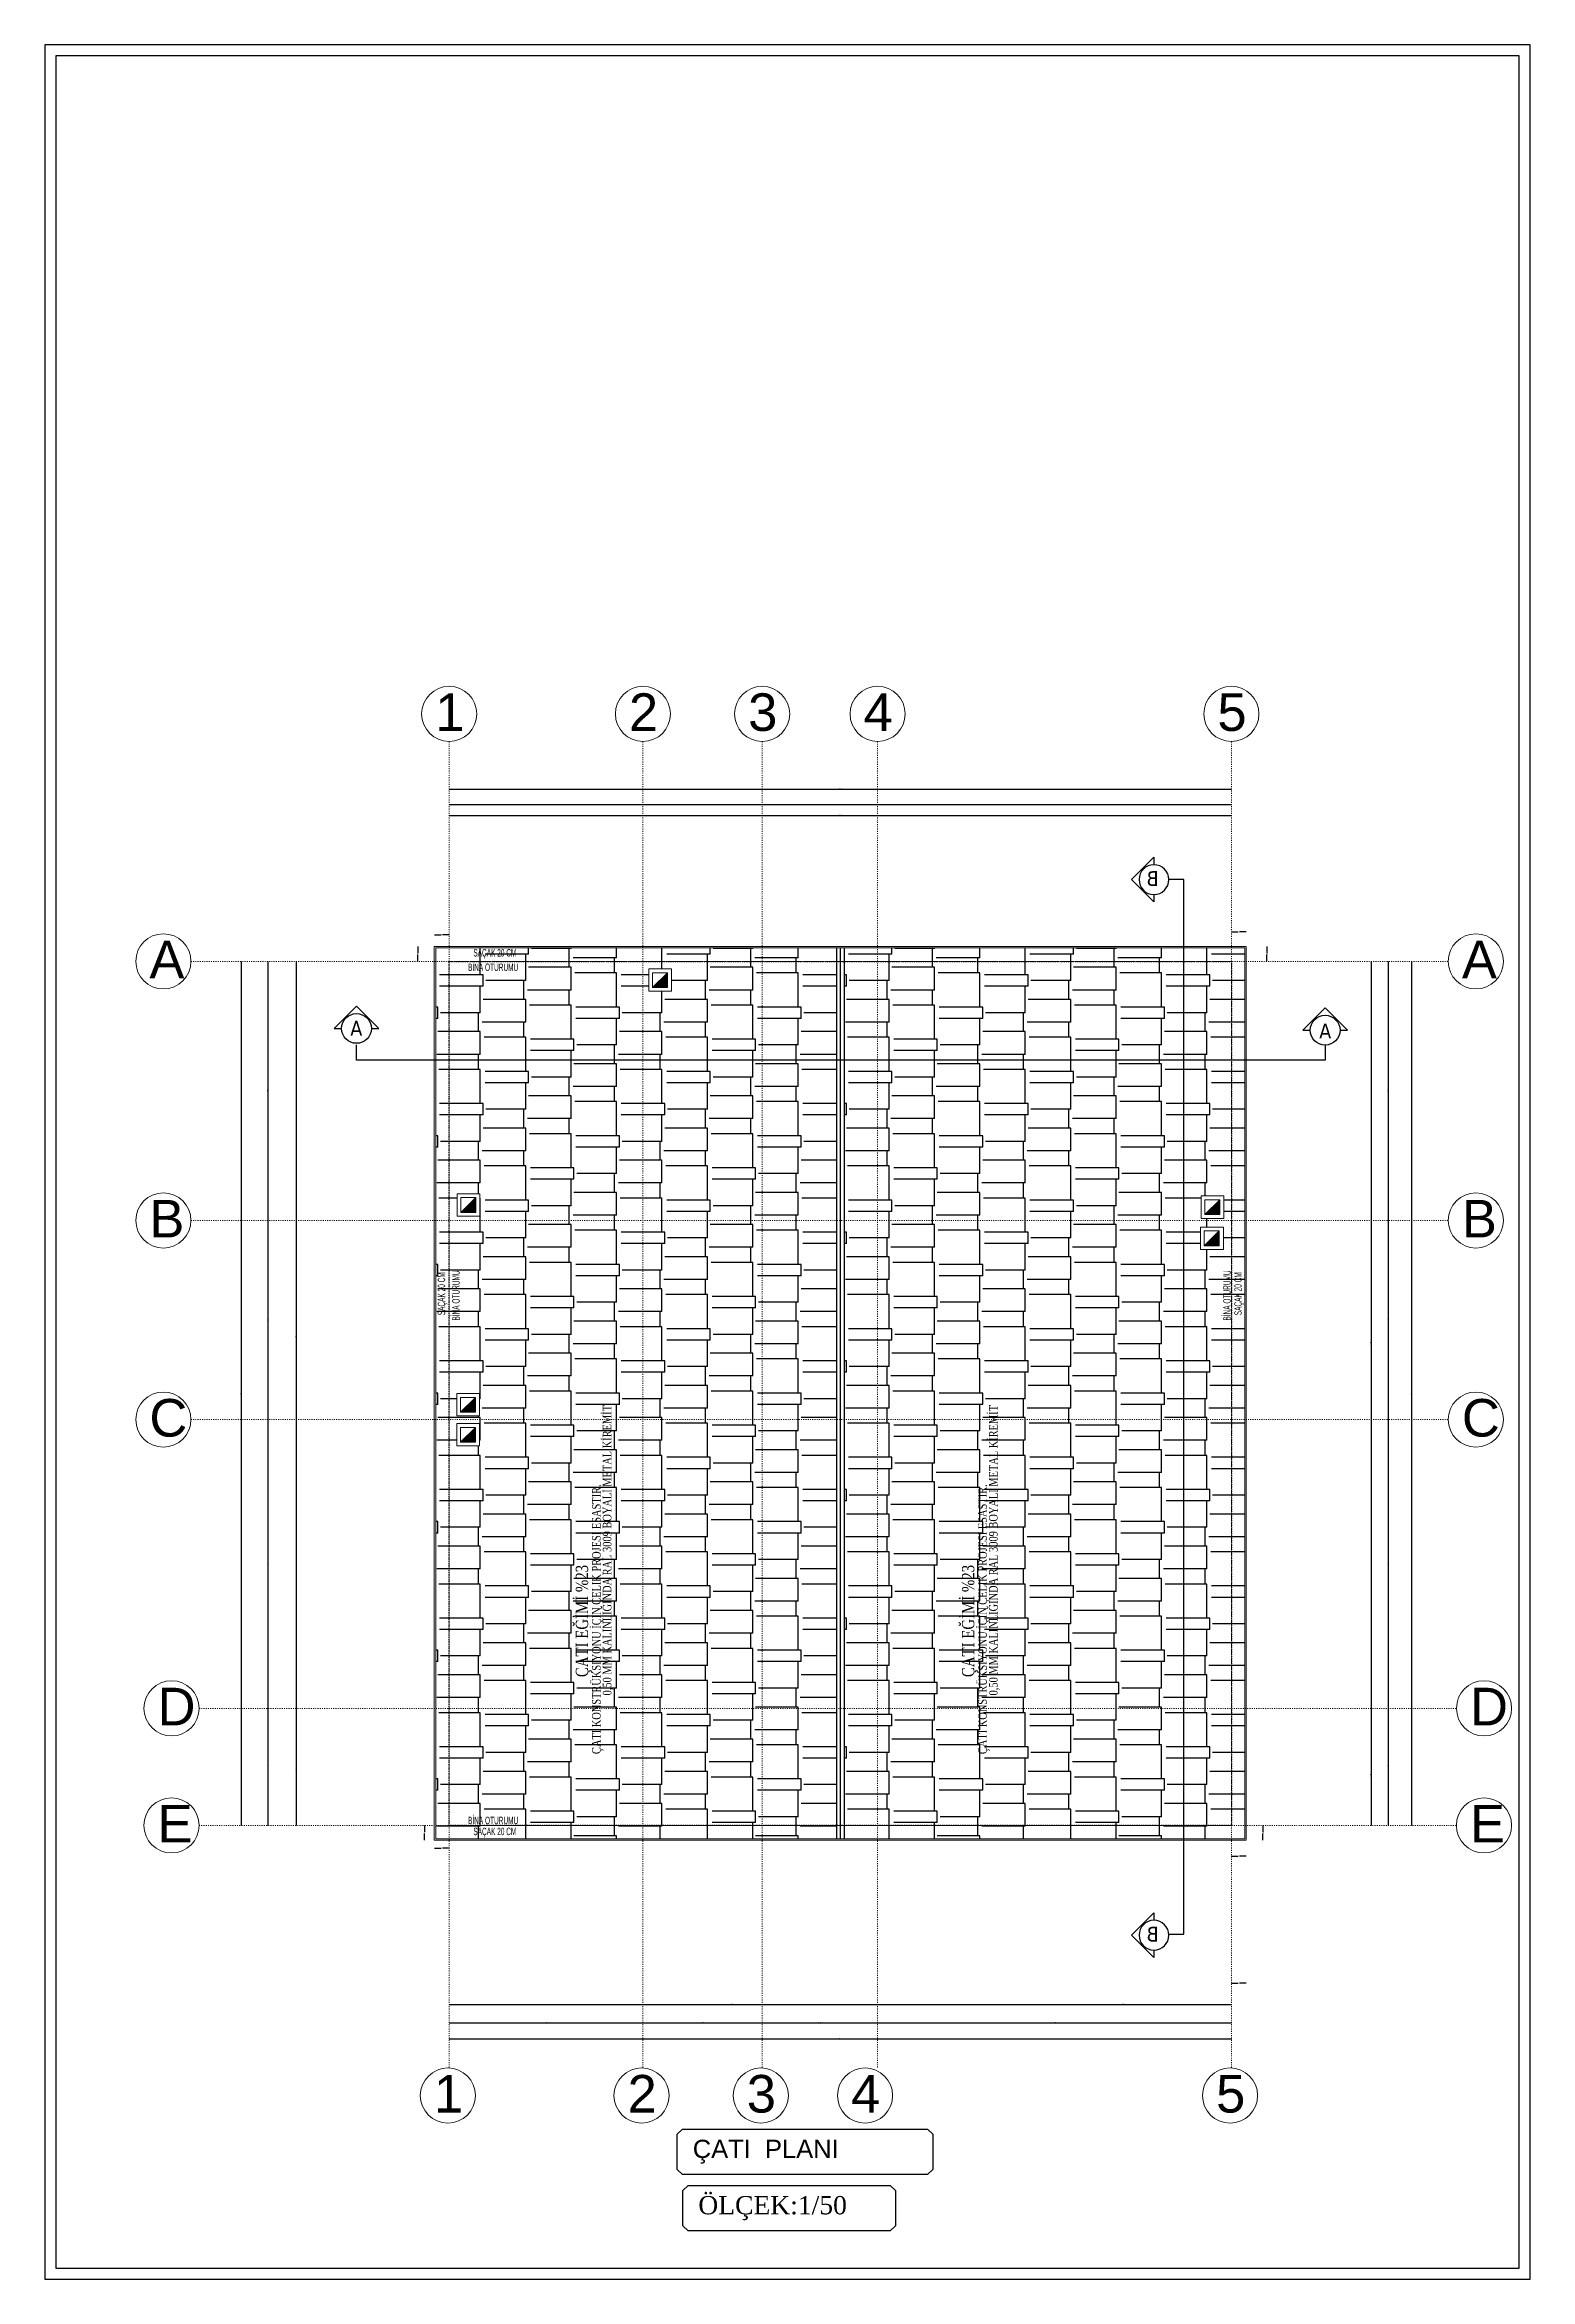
# Model space of a CAD drawing. Header units: centimetres. Extents: x -373760 to 14750, y -122502 to 29584.
# Drawn here: x -255736 to -235794, y -86589 to -56589 of the extents above; entities that cross this region are included whole.
import ezdxf
from ezdxf.enums import TextEntityAlignment as Align

# ---------------------------------------------------------------- set-up
doc = ezdxf.new("R2010")
doc.units = ezdxf.units.CM
doc.linetypes.add('ACAD_ISO03W100', pattern=[30, 12, -18])
for name, color, linetype, lineweight in [('AKSLAR-P', 211, 'Continuous', 9), ('DOGRAMA', 4, 'Continuous', 20), ('duvar', 10, 'Continuous', 25), ('KESİT CIZGILERİ-P', 35, 'Continuous', 25), ('MS_DIŞ ÖLÇÜ', 130, 'Continuous', 13), ('Y YATAY', 7, 'Continuous', 20), ('Ölçü iç KGK', 124, 'Continuous', 20)]:
    doc.layers.add(name, color=color, linetype=linetype, lineweight=lineweight)
for name, color, linetype in [('CER', 4, 'Continuous'), ('duv', 50, 'Continuous'), ('MALZEME YAZI', 7, 'Continuous'), ('MERDİVEN1', 9, 'Continuous'), ('Tarama', 253, 'Continuous'), ('ÇERÇEVE', 161, 'Continuous')]:
    doc.layers.add(name, color=color, linetype=linetype)
doc.styles.add('15 LİK', font='tahoma.ttf', dxfattribs={"height": 15})
doc.styles.add('MAH', font='times.ttf', dxfattribs={"width": 0.6, "height": 30})
doc.styles.add('S1', font='arial.ttf', dxfattribs={"width": 0.75, "height": 11})
doc.styles.get("Standard").update_dxf_attribs({"font": 'arial.ttf'})
doc.dimstyles.new('Aydın İç Ölçü', dxfattribs={"dimtxt": 7, "dimasz": 3, "dimexe": 0.18, "dimexo": 0.0625, "dimgap": 1, "dimtad": 0, "dimdec": 0, "dimzin": 0, "dimdsep": 46, "dimtxsty": 'Standard', "dimblk": 'DOT', "dimcen": 1, "dimse1": 1, "dimse2": 1, "dimclrd": 256, "dimclrt": 6, "dimadec": 0, "dimazin": 0, "dimtfac": 1, "dimtdec": 0, "dimtix": 1, "dimtofl": 0, "dimtmove": 0, "dimatfit": 3, "dimldrblk": 'DOT', "dimfxl": 1, "dimtolj": 1, "dimtzin": 0, "dimarcsym": 0})
doc.dimstyles.new('aydın ölçü', dxfattribs={"dimtxt": 10, "dimasz": 2.5, "dimexe": 5, "dimexo": 5, "dimtad": 1, "dimdec": 0, "dimtxsty": 'Standard', "dimblk": 'ARCHTICK', "dimcen": 2.5, "dimse1": 1, "dimse2": 1, "dimadec": 0, "dimazin": 0, "dimtfac": 1, "dimtdec": 0, "dimtix": 1, "dimtmove": 0, "dimatfit": 3, "dimfxl": 5, "dimfxlon": 1, "dimarcsym": 0})

msp = doc.modelspace()

# ---------------------------------------------------------------- texts
at = {"layer": 'AKSLAR-P'}
for s, p in [('1', (-250493.39, -65801.64, -275161.01)), ('2', (-247893.37, -65801.64, -275161.01)), ('3', (-246293.37, -65801.64, -275161.01)), ('4', (-244743.35, -65801.64, -275161.01)), ('5', (-239994.02, -65801.64, -275161.01)), ('A', (-254330.46, -69123.75, -275161.01)), ('A', (-236712.51, -69123.75, -275161.01)), ('B', (-254330.46, -72601.92, -275161.01)), ('B', (-236712.51, -72601.92, -275161.01)), ('C', (-254330.46, -75275.43, -275161.01)), ('C', (-236712.51, -75275.43, -275161.01)), ('D', (-254220.46, -79151.95, -275161.01)), ('D', (-236602.51, -79151.95, -275161.01)), ('E', (-254221.3, -80723.75, -275161.01)), ('E', (-236603.34, -80723.75, -275161.01)), ('1', (-250511.5, -84350.31, -275161.01)), ('2', (-247911.48, -84350.31, -275161.01)), ('3', (-246311.48, -84350.31, -275161.01)), ('4', (-244911.46, -84350.31, -275161.01)), ('5', (-240012.13, -84350.31, -275161.01))]:
    msp.add_text(s, height=504.66, rotation=0.000004, dxfattribs=at).set_placement(p)
at = {"layer": 'MALZEME YAZI', "style": 'MAH', "width": 0.8}
for s, height, p in [('0,50 MM KALINLIĞINDA RAL 3009 BOYALI METAL KİREMİT', 115.5, (-248128.81, -78750.45)), ('0,50 MM KALINLIĞINDA RAL 3009 BOYALI METAL KİREMİT', 115.5, (-242944.96, -78750.45)), ('ÇATI EĞİMİ %%%23', 165, (-248441.61, -78503.97)), ('ÇATI EĞİMİ %%%23', 165, (-243257.76, -78503.97))]:
    msp.add_text(s, height=height, rotation=90, dxfattribs=at).set_placement(p)
for p in [(-248273.16, -77726.98), (-243089.31, -77726.98)]:
    msp.add_text('ÇATI KONSTRÜKSIYONU İÇIN ÇELIK PROJESI ESASTIR.', height=115.5, rotation=90, dxfattribs=at).set_placement(p, align=Align.CENTER)
at = {"layer": 'Y YATAY', "color": 6, "style": 'S1', "width": 0.5}
for p in [(-249716.33, -69024.43), (-249716.33, -80478.19)]:
    msp.add_text('BİNA OTURUMU', height=100, dxfattribs=at).set_placement(p, align=Align.CENTER)
at = {"layer": 'Y YATAY', "color": 1, "style": 'S1', "width": 0.5}
for p in [(-249692.88, -68830.01), (-249692.88, -80625.87)]:
    msp.add_text('SAÇAK 20 CM', height=100, dxfattribs=at).set_placement(p, align=Align.CENTER)
for p in [(-250359.81, -73357.37), (-239667.6, -73357.37)]:
    msp.add_text('SAÇAK 20 CM', height=100, rotation=90, dxfattribs=at).set_placement(p, align=Align.CENTER)
at = {"layer": 'Y YATAY', "color": 6, "style": 'S1', "width": 0.5}
for p in [(-250165.39, -73380.82), (-239815.28, -73380.82)]:
    msp.add_text('BİNA OTURUMU', height=100, rotation=90, dxfattribs=at).set_placement(p, align=Align.CENTER)
at = {"layer": 'ÇERÇEVE', "char_height": 245, "attachment_point": 1}
for s, insert in [('{\\f@Arial Unicode MS|b0|i0|c162|p34;ÇATI  PLANI}', (-247036.28, -84715.39)), ('{\\f@Gungsuh|b0|i0|c162|p18;ÖLÇEK:1/50}', (-246962.04, -85471.36))]:
    msp.add_mtext_dynamic_manual_height_columns(s, width=6955.2989, gutter_width=125, heights=[0], dxfattribs=dict(at, insert=insert))

# ---------------------------------------------------------------- blocks, each defined once
blk = doc.blocks.new('kesita')
at = {"layer": 'KESİT CIZGILERİ-P'}
blk.add_lwpolyline([(16511.7, 1791.7), (16521.7, 1791.7), (16491.7, 1821.7), (16461.7, 1791.7), (16471.7, 1791.7)], dxfattribs=at)
blk.add_lwpolyline([(16511.7, 1791.7), (16521.7, 1791.7), (16491.7, 1821.7), (16461.7, 1791.7), (16471.7, 1791.7)], dxfattribs=at)
blk.add_circle((16491.7, 1791.7), 20, dxfattribs=at)
blk.add_circle((16491.7, 1791.7), 20, dxfattribs=at)
at = {"layer": 'KESİT CIZGILERİ-P', "insert": (16483.4, 1781.9), "char_height": 20, "attachment_point": 7, "style": '15 LİK'}
blk.add_mtext('A', dxfattribs=at)
blk = doc.blocks.new('kesitbb')
at = {"layer": 'KESİT CIZGILERİ-P'}
blk.add_lwpolyline([(17811.9, 1789.3), (17821.9, 1789.3), (17791.9, 1819.3), (17761.9, 1789.3), (17771.9, 1789.3)], dxfattribs=at)
blk.add_lwpolyline([(17811.9, 1789.3), (17821.9, 1789.3), (17791.9, 1819.3), (17761.9, 1789.3), (17771.9, 1789.3)], dxfattribs=at)
blk.add_circle((17791.9, 1789.3), 20, dxfattribs=at)
blk.add_circle((17791.9, 1789.3), 20, dxfattribs=at)
at = {"layer": 'KESİT CIZGILERİ-P', "insert": (17784, 1778.3), "char_height": 20, "attachment_point": 7, "style": '15 LİK'}
blk.add_mtext('A', dxfattribs=at)
blk = doc.blocks.new('fgwefgweg')
at = {"layer": 'KESİT CIZGILERİ-P'}
blk.add_lwpolyline([(17791.9, 1769.3), (17791.9, 1749.3), (16491.7, 1749.3), (16491.7, 1769.5)], dxfattribs=at)
at = {"layer": 'MERDİVEN1'}
for name in ['kesita', 'kesitbb']:
    blk.add_blockref(name, (0, 0), dxfattribs=at)
blk = doc.blocks.new('kesit1')
at = {"layer": 'KESİT CIZGILERİ-P'}
blk.add_lwpolyline([(17117.7, 2365.5), (17117.7, 2355.5), (17147.7, 2385.5), (17117.7, 2415.5), (17117.7, 2405.5)], dxfattribs=at)
blk.add_lwpolyline([(17117.7, 2365.5), (17117.7, 2355.5), (17147.7, 2385.5), (17117.7, 2415.5), (17117.7, 2405.5)], dxfattribs=at)
blk.add_circle((17117.7, 2385.5), 20, dxfattribs=at)
blk.add_circle((17117.7, 2385.5), 20, dxfattribs=at)
at = {"layer": 'KESİT CIZGILERİ-P', "insert": (17111.5, 2376.9), "char_height": 20, "attachment_point": 7, "style": '15 LİK'}
blk.add_mtext('B', dxfattribs=at)
blk.add_mtext('B', dxfattribs=at)
blk = doc.blocks.new('jhgjghjgh')
at = {"layer": 'KESİT CIZGILERİ-P'}
blk.add_lwpolyline([(-2651.1, 3378.6), (-2671.1, 3378.6), (-2671.1, 4794.6), (-2650.9, 4794.6)], dxfattribs=at)
at = {"layer": 'MERDİVEN1'}
for p in [(-19748.9, 2408.9), (-19748.9, 991.8)]:
    blk.add_blockref('kesit1', p, dxfattribs=at)
blk = doc.blocks.new('FDGFDGFDGF')
at = {"layer": 'DOGRAMA'}
blk.add_hatch(color=256, dxfattribs=at).paths.add_polyline_path([(-13051.7, -9217.1), (-13031.7, -9217.1), (-13031.7, -9197.1)])
blk.add_line((-13051.7, -9217.1), (-13031.7, -9197.1), dxfattribs=at)
for points in [[(-13026.1, -9222.1), (-13026.1, -9192.1), (-13056.7, -9192.1), (-13056.7, -9222.1)], [(-13031.7, -9217.1), (-13031.7, -9197.1), (-13051.7, -9197.1), (-13051.7, -9217.1)]]:
    blk.add_lwpolyline(points, close=True, dxfattribs=at)
blk = doc.blocks.new('_ArchTick')
at = {"color": 0, "linetype": 'ByBlock', "const_width": 0.15}
blk.add_lwpolyline([(-0.5, -0.5), (0.5, 0.5)], dxfattribs=at)
blk = doc.blocks.new('*D553')
at = {"layer": 'Defpoints', "color": 0, "ltscale": 0.45, "transparency": 16777216}
for p in [(-250306, -66661), (-239806, -66661), (-239806, -66938)]:
    blk.add_point(p, dxfattribs=at)
at = {"layer": 'Ölçü iç KGK', "color": 0, "lineweight": -2, "ltscale": 0.45, "transparency": 16777216}
blk.add_line((-250306, -66938), (-239806, -66938), dxfattribs=at)
at = {"layer": 'Ölçü iç KGK', "color": 0, "lineweight": -2, "ltscale": 0.45, "transparency": 16777216, "xscale": 2.5, "yscale": 2.5, "zscale": 2.5, "rotation": 180}
blk.add_blockref('_ArchTick', (-250306, -66938), dxfattribs=at)
at = {"layer": 'Ölçü iç KGK', "color": 0, "lineweight": -2, "ltscale": 0.45, "transparency": 16777216, "xscale": 2.5, "yscale": 2.5, "zscale": 2.5}
blk.add_blockref('_ArchTick', (-239806, -66938), dxfattribs=at)
at = {"layer": 'Ölçü iç KGK', "color": 0, "lineweight": -2, "ltscale": 0.45, "transparency": 16777216, "insert": (-245056, -66933), "char_height": 10, "attachment_point": 5}
blk.add_mtext('10499', dxfattribs=at)
blk = doc.blocks.new('*D554')
at = {"layer": 'Defpoints', "color": 0, "ltscale": 0.45, "transparency": 16777216}
for p in [(-250306, -66716), (-247706, -66716), (-247706, -66791)]:
    blk.add_point(p, dxfattribs=at)
at = {"layer": 'Ölçü iç KGK', "color": 0, "lineweight": -2, "ltscale": 0.45, "transparency": 16777216}
blk.add_line((-250306, -66791), (-247706, -66791), dxfattribs=at)
at = {"layer": 'Ölçü iç KGK', "color": 0, "lineweight": -2, "ltscale": 0.45, "transparency": 16777216, "xscale": 2.5, "yscale": 2.5, "zscale": 2.5, "rotation": 180}
blk.add_blockref('_ArchTick', (-250306, -66791), dxfattribs=at)
at = {"layer": 'Ölçü iç KGK', "color": 0, "lineweight": -2, "ltscale": 0.45, "transparency": 16777216, "xscale": 2.5, "yscale": 2.5, "zscale": 2.5}
blk.add_blockref('_ArchTick', (-247706, -66791), dxfattribs=at)
at = {"layer": 'Ölçü iç KGK', "color": 0, "lineweight": -2, "ltscale": 0.45, "transparency": 16777216, "insert": (-249006, -66786), "char_height": 10, "attachment_point": 5}
blk.add_mtext('2600', dxfattribs=at)
blk = doc.blocks.new('*D555')
at = {"layer": 'Defpoints', "color": 0, "ltscale": 0.45, "transparency": 16777216}
for p in [(-247706, -66716), (-246106, -66791), (-246106, -66791)]:
    blk.add_point(p, dxfattribs=at)
at = {"layer": 'Ölçü iç KGK', "color": 0, "lineweight": -2, "ltscale": 0.45, "transparency": 16777216}
blk.add_line((-247706, -66791), (-246106, -66791), dxfattribs=at)
at = {"layer": 'Ölçü iç KGK', "color": 0, "lineweight": -2, "ltscale": 0.45, "transparency": 16777216, "xscale": 2.5, "yscale": 2.5, "zscale": 2.5, "rotation": 180}
blk.add_blockref('_ArchTick', (-247706, -66791), dxfattribs=at)
at = {"layer": 'Ölçü iç KGK', "color": 0, "lineweight": -2, "ltscale": 0.45, "transparency": 16777216, "xscale": 2.5, "yscale": 2.5, "zscale": 2.5}
blk.add_blockref('_ArchTick', (-246106, -66791), dxfattribs=at)
at = {"layer": 'Ölçü iç KGK', "color": 0, "lineweight": -2, "ltscale": 0.45, "transparency": 16777216, "insert": (-246906, -66786), "char_height": 10, "attachment_point": 5}
blk.add_mtext('1600', dxfattribs=at)
blk = doc.blocks.new('*D556')
at = {"layer": 'Defpoints', "color": 0, "ltscale": 0.45, "transparency": 16777216}
for p in [(-246106, -66791), (-244556, -66791), (-244556, -66791)]:
    blk.add_point(p, dxfattribs=at)
at = {"layer": 'Ölçü iç KGK', "color": 0, "lineweight": -2, "ltscale": 0.45, "transparency": 16777216}
blk.add_line((-246106, -66791), (-244556, -66791), dxfattribs=at)
at = {"layer": 'Ölçü iç KGK', "color": 0, "lineweight": -2, "ltscale": 0.45, "transparency": 16777216, "xscale": 2.5, "yscale": 2.5, "zscale": 2.5, "rotation": 180}
blk.add_blockref('_ArchTick', (-246106, -66791), dxfattribs=at)
at = {"layer": 'Ölçü iç KGK', "color": 0, "lineweight": -2, "ltscale": 0.45, "transparency": 16777216, "xscale": 2.5, "yscale": 2.5, "zscale": 2.5}
blk.add_blockref('_ArchTick', (-244556, -66791), dxfattribs=at)
at = {"layer": 'Ölçü iç KGK', "color": 0, "lineweight": -2, "ltscale": 0.45, "transparency": 16777216, "insert": (-245331, -66786), "char_height": 10, "attachment_point": 5}
blk.add_mtext('1550', dxfattribs=at)
blk = doc.blocks.new('*D557')
at = {"layer": 'Defpoints', "color": 0, "ltscale": 0.45, "transparency": 16777216}
for p in [(-244556, -66791), (-239806, -66791), (-239806, -66791)]:
    blk.add_point(p, dxfattribs=at)
at = {"layer": 'Ölçü iç KGK', "color": 0, "lineweight": -2, "ltscale": 0.45, "transparency": 16777216}
blk.add_line((-244556, -66791), (-239806, -66791), dxfattribs=at)
at = {"layer": 'Ölçü iç KGK', "color": 0, "lineweight": -2, "ltscale": 0.45, "transparency": 16777216, "xscale": 2.5, "yscale": 2.5, "zscale": 2.5, "rotation": 180}
blk.add_blockref('_ArchTick', (-244556, -66791), dxfattribs=at)
at = {"layer": 'Ölçü iç KGK', "color": 0, "lineweight": -2, "ltscale": 0.45, "transparency": 16777216, "xscale": 2.5, "yscale": 2.5, "zscale": 2.5}
blk.add_blockref('_ArchTick', (-239806, -66791), dxfattribs=at)
at = {"layer": 'Ölçü iç KGK', "color": 0, "lineweight": -2, "ltscale": 0.45, "transparency": 16777216, "insert": (-242181, -66786), "char_height": 10, "attachment_point": 5}
blk.add_mtext('4749', dxfattribs=at)
blk = doc.blocks.new('*D558')
at = {"layer": 'Defpoints', "color": 0, "ltscale": 0.45, "transparency": 16777216}
for p in [(-250306, -66478), (-239806, -66478), (-239806, -66585)]:
    blk.add_point(p, dxfattribs=at)
at = {"layer": 'Ölçü iç KGK', "color": 0, "lineweight": -2, "ltscale": 0.45, "transparency": 16777216}
blk.add_line((-250306, -66585), (-239806, -66585), dxfattribs=at)
at = {"layer": 'Ölçü iç KGK', "color": 0, "lineweight": -2, "ltscale": 0.45, "transparency": 16777216, "xscale": 2.5, "yscale": 2.5, "zscale": 2.5, "rotation": 180}
blk.add_blockref('_ArchTick', (-250306, -66585), dxfattribs=at)
at = {"layer": 'Ölçü iç KGK', "color": 0, "lineweight": -2, "ltscale": 0.45, "transparency": 16777216, "xscale": 2.5, "yscale": 2.5, "zscale": 2.5}
blk.add_blockref('_ArchTick', (-239806, -66585), dxfattribs=at)
at = {"layer": 'Ölçü iç KGK', "color": 0, "lineweight": -2, "ltscale": 0.45, "transparency": 16777216, "insert": (-245056, -66579), "char_height": 10, "attachment_point": 5}
blk.add_mtext('10499', dxfattribs=at)
blk = doc.blocks.new('*D559')
at = {"layer": 'Defpoints', "color": 0, "ltscale": 0.45, "transparency": 16777216}
for p in [(-252657, -68895), (-252361, -78973), (-250306, -78973)]:
    blk.add_point(p, dxfattribs=at)
at = {"layer": 'Ölçü iç KGK', "color": 0, "lineweight": -2, "ltscale": 0.45, "transparency": 16777216}
blk.add_line((-252361, -68895), (-252361, -78973), dxfattribs=at)
at = {"layer": 'Ölçü iç KGK', "color": 0, "lineweight": -2, "ltscale": 0.45, "transparency": 16777216, "xscale": 2.5, "yscale": 2.5, "zscale": 2.5}
for p, rotation in [((-252361, -68895), 90), ((-252361, -78973), 270)]:
    blk.add_blockref('_ArchTick', p, dxfattribs=dict(at, rotation=rotation))
at = {"layer": 'Ölçü iç KGK', "color": 0, "lineweight": -2, "ltscale": 0.45, "transparency": 16777216, "insert": (-252366, -73934), "char_height": 10, "attachment_point": 5, "rotation": 90}
blk.add_mtext('10078', dxfattribs=at)
blk = doc.blocks.new('*D560')
at = {"layer": 'Defpoints', "color": 0, "ltscale": 0.45, "transparency": 16777216}
for p in [(-250306, -78973), (-252361, -80495), (-252361, -80495)]:
    blk.add_point(p, dxfattribs=at)
at = {"layer": 'Ölçü iç KGK', "color": 0, "lineweight": -2, "ltscale": 0.45, "transparency": 16777216}
blk.add_line((-252361, -78973), (-252361, -80495), dxfattribs=at)
at = {"layer": 'Ölçü iç KGK', "color": 0, "lineweight": -2, "ltscale": 0.45, "transparency": 16777216, "xscale": 2.5, "yscale": 2.5, "zscale": 2.5}
for p, rotation in [((-252361, -78973), 90), ((-252361, -80495), 270)]:
    blk.add_blockref('_ArchTick', p, dxfattribs=dict(at, rotation=rotation))
at = {"layer": 'Ölçü iç KGK', "color": 0, "lineweight": -2, "ltscale": 0.45, "transparency": 16777216, "insert": (-252366, -79734), "char_height": 10, "attachment_point": 5, "rotation": 90}
blk.add_mtext('1522', dxfattribs=at)
blk = doc.blocks.new('*D561')
at = {"layer": 'Defpoints', "color": 0, "ltscale": 0.45, "transparency": 16777216}
for p in [(-252783, -68895), (-252783, -72373), (-252741, -72373)]:
    blk.add_point(p, dxfattribs=at)
at = {"layer": 'Ölçü iç KGK', "color": 0, "lineweight": -2, "ltscale": 0.45, "transparency": 16777216}
blk.add_line((-252741, -68895), (-252741, -72373), dxfattribs=at)
at = {"layer": 'Ölçü iç KGK', "color": 0, "lineweight": -2, "ltscale": 0.45, "transparency": 16777216, "xscale": 2.5, "yscale": 2.5, "zscale": 2.5}
for p, rotation in [((-252741, -68895), 90), ((-252741, -72373), 270)]:
    blk.add_blockref('_ArchTick', p, dxfattribs=dict(at, rotation=rotation))
at = {"layer": 'Ölçü iç KGK', "color": 0, "lineweight": -2, "ltscale": 0.45, "transparency": 16777216, "insert": (-252747, -70634), "char_height": 10, "attachment_point": 5, "rotation": 90}
blk.add_mtext('3478', dxfattribs=at)
blk = doc.blocks.new('*D562')
at = {"layer": 'Defpoints', "color": 0, "ltscale": 0.45, "transparency": 16777216}
for p in [(-252783, -72373), (-252741, -75047), (-252741, -75047)]:
    blk.add_point(p, dxfattribs=at)
at = {"layer": 'Ölçü iç KGK', "color": 0, "lineweight": -2, "ltscale": 0.45, "transparency": 16777216}
blk.add_line((-252741, -72373), (-252741, -75047), dxfattribs=at)
at = {"layer": 'Ölçü iç KGK', "color": 0, "lineweight": -2, "ltscale": 0.45, "transparency": 16777216, "xscale": 2.5, "yscale": 2.5, "zscale": 2.5}
for p, rotation in [((-252741, -72373), 90), ((-252741, -75047), 270)]:
    blk.add_blockref('_ArchTick', p, dxfattribs=dict(at, rotation=rotation))
at = {"layer": 'Ölçü iç KGK', "color": 0, "lineweight": -2, "ltscale": 0.45, "transparency": 16777216, "insert": (-252747, -73710), "char_height": 10, "attachment_point": 5, "rotation": 90}
blk.add_mtext('2674', dxfattribs=at)
blk = doc.blocks.new('*D563')
at = {"layer": 'Defpoints', "color": 0, "ltscale": 0.45, "transparency": 16777216}
for p in [(-252741, -75047), (-252741, -78923), (-252741, -78923)]:
    blk.add_point(p, dxfattribs=at)
at = {"layer": 'Ölçü iç KGK', "color": 0, "lineweight": -2, "ltscale": 0.45, "transparency": 16777216}
blk.add_line((-252741, -75047), (-252741, -78923), dxfattribs=at)
at = {"layer": 'Ölçü iç KGK', "color": 0, "lineweight": -2, "ltscale": 0.45, "transparency": 16777216, "xscale": 2.5, "yscale": 2.5, "zscale": 2.5}
for p, rotation in [((-252741, -75047), 90), ((-252741, -78923), 270)]:
    blk.add_blockref('_ArchTick', p, dxfattribs=dict(at, rotation=rotation))
at = {"layer": 'Ölçü iç KGK', "color": 0, "lineweight": -2, "ltscale": 0.45, "transparency": 16777216, "insert": (-252747, -76985), "char_height": 10, "attachment_point": 5, "rotation": 90}
blk.add_mtext('3877', dxfattribs=at)
blk = doc.blocks.new('*D564')
at = {"layer": 'Defpoints', "color": 0, "ltscale": 0.45, "transparency": 16777216}
for p in [(-252741, -78923), (-252741, -80495), (-252741, -80495)]:
    blk.add_point(p, dxfattribs=at)
at = {"layer": 'Ölçü iç KGK', "color": 0, "lineweight": -2, "ltscale": 0.45, "transparency": 16777216}
blk.add_line((-252741, -78923), (-252741, -80495), dxfattribs=at)
at = {"layer": 'Ölçü iç KGK', "color": 0, "lineweight": -2, "ltscale": 0.45, "transparency": 16777216, "xscale": 2.5, "yscale": 2.5, "zscale": 2.5}
for p, rotation in [((-252741, -78923), 90), ((-252741, -80495), 270)]:
    blk.add_blockref('_ArchTick', p, dxfattribs=dict(at, rotation=rotation))
at = {"layer": 'Ölçü iç KGK', "color": 0, "lineweight": -2, "ltscale": 0.45, "transparency": 16777216, "insert": (-252747, -79709), "char_height": 10, "attachment_point": 5, "rotation": 90}
blk.add_mtext('1572', dxfattribs=at)
blk = doc.blocks.new('*D565')
at = {"layer": 'Defpoints', "color": 0, "ltscale": 0.45, "transparency": 16777216}
for p in [(-253164, -68895), (-253164, -80495), (-253098, -80495)]:
    blk.add_point(p, dxfattribs=at)
at = {"layer": 'Ölçü iç KGK', "color": 0, "lineweight": -2, "ltscale": 0.45, "transparency": 16777216}
blk.add_line((-253098, -68895), (-253098, -80495), dxfattribs=at)
at = {"layer": 'Ölçü iç KGK', "color": 0, "lineweight": -2, "ltscale": 0.45, "transparency": 16777216, "xscale": 2.5, "yscale": 2.5, "zscale": 2.5}
for p, rotation in [((-253098, -68895), 90), ((-253098, -80495), 270)]:
    blk.add_blockref('_ArchTick', p, dxfattribs=dict(at, rotation=rotation))
at = {"layer": 'Ölçü iç KGK', "color": 0, "lineweight": -2, "ltscale": 0.45, "transparency": 16777216, "insert": (-253104, -74695), "char_height": 10, "attachment_point": 5, "rotation": 90}
blk.add_mtext('11600', dxfattribs=at)
blk = doc.blocks.new('*D566')
at = {"layer": 'Defpoints', "color": 0, "ltscale": 0.45, "transparency": 16777216}
for p in [(-242702, -79149), (-250306, -80495), (-242702, -82901)]:
    blk.add_point(p, dxfattribs=at)
at = {"layer": 'Ölçü iç KGK', "color": 0, "lineweight": -2, "ltscale": 0.45, "transparency": 16777216}
blk.add_line((-250306, -82901), (-242702, -82901), dxfattribs=at)
at = {"layer": 'Ölçü iç KGK', "color": 0, "lineweight": -2, "ltscale": 0.45, "transparency": 16777216, "xscale": 2.5, "yscale": 2.5, "zscale": 2.5, "rotation": 180}
blk.add_blockref('_ArchTick', (-250306, -82901), dxfattribs=at)
at = {"layer": 'Ölçü iç KGK', "color": 0, "lineweight": -2, "ltscale": 0.45, "transparency": 16777216, "xscale": 2.5, "yscale": 2.5, "zscale": 2.5}
blk.add_blockref('_ArchTick', (-242702, -82901), dxfattribs=at)
at = {"layer": 'Ölçü iç KGK', "color": 0, "lineweight": -2, "ltscale": 0.45, "transparency": 16777216, "insert": (-246504, -82895), "char_height": 10, "attachment_point": 5}
blk.add_mtext('7604', dxfattribs=at)
blk = doc.blocks.new('*D567')
at = {"layer": 'Defpoints', "color": 0, "ltscale": 0.45, "transparency": 16777216}
for p in [(-242702, -79149), (-239806, -82901), (-239806, -82901)]:
    blk.add_point(p, dxfattribs=at)
at = {"layer": 'Ölçü iç KGK', "color": 0, "lineweight": -2, "ltscale": 0.45, "transparency": 16777216}
blk.add_line((-242702, -82901), (-239806, -82901), dxfattribs=at)
at = {"layer": 'Ölçü iç KGK', "color": 0, "lineweight": -2, "ltscale": 0.45, "transparency": 16777216, "xscale": 2.5, "yscale": 2.5, "zscale": 2.5, "rotation": 180}
blk.add_blockref('_ArchTick', (-242702, -82901), dxfattribs=at)
at = {"layer": 'Ölçü iç KGK', "color": 0, "lineweight": -2, "ltscale": 0.45, "transparency": 16777216, "xscale": 2.5, "yscale": 2.5, "zscale": 2.5}
blk.add_blockref('_ArchTick', (-239806, -82901), dxfattribs=at)
at = {"layer": 'Ölçü iç KGK', "color": 0, "lineweight": -2, "ltscale": 0.45, "transparency": 16777216, "insert": (-241254, -82895), "char_height": 10, "attachment_point": 5}
blk.add_mtext('2895', dxfattribs=at)
blk = doc.blocks.new('*D568')
at = {"layer": 'Defpoints', "color": 0, "ltscale": 0.45, "transparency": 16777216}
for p in [(-250306, -83218), (-247706, -83145), (-247706, -83218)]:
    blk.add_point(p, dxfattribs=at)
at = {"layer": 'Ölçü iç KGK', "color": 0, "lineweight": -2, "ltscale": 0.45, "transparency": 16777216}
blk.add_line((-250306, -83145), (-247706, -83145), dxfattribs=at)
at = {"layer": 'Ölçü iç KGK', "color": 0, "lineweight": -2, "ltscale": 0.45, "transparency": 16777216, "xscale": 2.5, "yscale": 2.5, "zscale": 2.5, "rotation": 180}
blk.add_blockref('_ArchTick', (-250306, -83145), dxfattribs=at)
at = {"layer": 'Ölçü iç KGK', "color": 0, "lineweight": -2, "ltscale": 0.45, "transparency": 16777216, "xscale": 2.5, "yscale": 2.5, "zscale": 2.5}
blk.add_blockref('_ArchTick', (-247706, -83145), dxfattribs=at)
at = {"layer": 'Ölçü iç KGK', "color": 0, "lineweight": -2, "ltscale": 0.45, "transparency": 16777216, "insert": (-249006, -83140), "char_height": 10, "attachment_point": 5}
blk.add_mtext('2600', dxfattribs=at)
blk = doc.blocks.new('*D569')
at = {"layer": 'Defpoints', "color": 0, "ltscale": 0.45, "transparency": 16777216}
for p in [(-247706, -83218), (-246106, -83145), (-246106, -83145)]:
    blk.add_point(p, dxfattribs=at)
at = {"layer": 'Ölçü iç KGK', "color": 0, "lineweight": -2, "ltscale": 0.45, "transparency": 16777216}
blk.add_line((-247706, -83145), (-246106, -83145), dxfattribs=at)
at = {"layer": 'Ölçü iç KGK', "color": 0, "lineweight": -2, "ltscale": 0.45, "transparency": 16777216, "xscale": 2.5, "yscale": 2.5, "zscale": 2.5, "rotation": 180}
blk.add_blockref('_ArchTick', (-247706, -83145), dxfattribs=at)
at = {"layer": 'Ölçü iç KGK', "color": 0, "lineweight": -2, "ltscale": 0.45, "transparency": 16777216, "xscale": 2.5, "yscale": 2.5, "zscale": 2.5}
blk.add_blockref('_ArchTick', (-246106, -83145), dxfattribs=at)
at = {"layer": 'Ölçü iç KGK', "color": 0, "lineweight": -2, "ltscale": 0.45, "transparency": 16777216, "insert": (-246906, -83140), "char_height": 10, "attachment_point": 5}
blk.add_mtext('1600', dxfattribs=at)
blk = doc.blocks.new('*D570')
at = {"layer": 'Defpoints', "color": 0, "ltscale": 0.45, "transparency": 16777216}
for p in [(-246106, -83145), (-244556, -83145), (-244556, -83145)]:
    blk.add_point(p, dxfattribs=at)
at = {"layer": 'Ölçü iç KGK', "color": 0, "lineweight": -2, "ltscale": 0.45, "transparency": 16777216}
blk.add_line((-246106, -83145), (-244556, -83145), dxfattribs=at)
at = {"layer": 'Ölçü iç KGK', "color": 0, "lineweight": -2, "ltscale": 0.45, "transparency": 16777216, "xscale": 2.5, "yscale": 2.5, "zscale": 2.5, "rotation": 180}
blk.add_blockref('_ArchTick', (-246106, -83145), dxfattribs=at)
at = {"layer": 'Ölçü iç KGK', "color": 0, "lineweight": -2, "ltscale": 0.45, "transparency": 16777216, "xscale": 2.5, "yscale": 2.5, "zscale": 2.5}
blk.add_blockref('_ArchTick', (-244556, -83145), dxfattribs=at)
at = {"layer": 'Ölçü iç KGK', "color": 0, "lineweight": -2, "ltscale": 0.45, "transparency": 16777216, "insert": (-245331, -83140), "char_height": 10, "attachment_point": 5}
blk.add_mtext('1550', dxfattribs=at)
blk = doc.blocks.new('*D571')
at = {"layer": 'Defpoints', "color": 0, "ltscale": 0.45, "transparency": 16777216}
for p in [(-244556, -83145), (-239806, -83145), (-239806, -83145)]:
    blk.add_point(p, dxfattribs=at)
at = {"layer": 'Ölçü iç KGK', "color": 0, "lineweight": -2, "ltscale": 0.45, "transparency": 16777216}
blk.add_line((-244556, -83145), (-239806, -83145), dxfattribs=at)
at = {"layer": 'Ölçü iç KGK', "color": 0, "lineweight": -2, "ltscale": 0.45, "transparency": 16777216, "xscale": 2.5, "yscale": 2.5, "zscale": 2.5, "rotation": 180}
blk.add_blockref('_ArchTick', (-244556, -83145), dxfattribs=at)
at = {"layer": 'Ölçü iç KGK', "color": 0, "lineweight": -2, "ltscale": 0.45, "transparency": 16777216, "xscale": 2.5, "yscale": 2.5, "zscale": 2.5}
blk.add_blockref('_ArchTick', (-239806, -83145), dxfattribs=at)
at = {"layer": 'Ölçü iç KGK', "color": 0, "lineweight": -2, "ltscale": 0.45, "transparency": 16777216, "insert": (-242181, -83140), "char_height": 10, "attachment_point": 5}
blk.add_mtext('4749', dxfattribs=at)
blk = doc.blocks.new('*D572')
at = {"layer": 'Defpoints', "color": 0, "ltscale": 0.45, "transparency": 16777216}
for p in [(-239806, -83360), (-250306, -83469), (-239806, -83469)]:
    blk.add_point(p, dxfattribs=at)
at = {"layer": 'Ölçü iç KGK', "color": 0, "lineweight": -2, "ltscale": 0.45, "transparency": 16777216}
blk.add_line((-250306, -83360), (-239806, -83360), dxfattribs=at)
at = {"layer": 'Ölçü iç KGK', "color": 0, "lineweight": -2, "ltscale": 0.45, "transparency": 16777216, "xscale": 2.5, "yscale": 2.5, "zscale": 2.5, "rotation": 180}
blk.add_blockref('_ArchTick', (-250306, -83360), dxfattribs=at)
at = {"layer": 'Ölçü iç KGK', "color": 0, "lineweight": -2, "ltscale": 0.45, "transparency": 16777216, "xscale": 2.5, "yscale": 2.5, "zscale": 2.5}
blk.add_blockref('_ArchTick', (-239806, -83360), dxfattribs=at)
at = {"layer": 'Ölçü iç KGK', "color": 0, "lineweight": -2, "ltscale": 0.45, "transparency": 16777216, "insert": (-245056, -83354), "char_height": 10, "attachment_point": 5}
blk.add_mtext('10499', dxfattribs=at)
blk = doc.blocks.new('*D573')
at = {"layer": 'Defpoints', "color": 0, "ltscale": 0.45, "transparency": 16777216}
for p in [(-237898, -68895), (-239807, -79149), (-237929, -79149)]:
    blk.add_point(p, dxfattribs=at)
at = {"layer": 'Ölçü iç KGK', "color": 0, "lineweight": -2, "ltscale": 0.45, "transparency": 16777216}
blk.add_line((-237929, -68895), (-237929, -79149), dxfattribs=at)
at = {"layer": 'Ölçü iç KGK', "color": 0, "lineweight": -2, "ltscale": 0.45, "transparency": 16777216, "xscale": 2.5, "yscale": 2.5, "zscale": 2.5}
for p, rotation in [((-237929, -68895), 90), ((-237929, -79149), 270)]:
    blk.add_blockref('_ArchTick', p, dxfattribs=dict(at, rotation=rotation))
at = {"layer": 'Ölçü iç KGK', "color": 0, "lineweight": -2, "ltscale": 0.45, "transparency": 16777216, "insert": (-237935, -74022), "char_height": 10, "attachment_point": 5, "rotation": 90}
blk.add_mtext('10253', dxfattribs=at)
blk = doc.blocks.new('*D574')
at = {"layer": 'Defpoints', "color": 0, "ltscale": 0.45, "transparency": 16777216}
for p in [(-239807, -79149), (-237929, -80495), (-237929, -80495)]:
    blk.add_point(p, dxfattribs=at)
at = {"layer": 'Ölçü iç KGK', "color": 0, "lineweight": -2, "ltscale": 0.45, "transparency": 16777216}
blk.add_line((-237929, -79149), (-237929, -80495), dxfattribs=at)
at = {"layer": 'Ölçü iç KGK', "color": 0, "lineweight": -2, "ltscale": 0.45, "transparency": 16777216, "xscale": 2.5, "yscale": 2.5, "zscale": 2.5}
for p, rotation in [((-237929, -79149), 90), ((-237929, -80495), 270)]:
    blk.add_blockref('_ArchTick', p, dxfattribs=dict(at, rotation=rotation))
at = {"layer": 'Ölçü iç KGK', "color": 0, "lineweight": -2, "ltscale": 0.45, "transparency": 16777216, "insert": (-237935, -79822), "char_height": 10, "attachment_point": 5, "rotation": 90}
blk.add_mtext('1347', dxfattribs=at)
blk = doc.blocks.new('*D575')
at = {"layer": 'Defpoints', "color": 0, "ltscale": 0.45, "transparency": 16777216}
for p in [(-237662, -68895), (-237703, -72373), (-237662, -72373)]:
    blk.add_point(p, dxfattribs=at)
at = {"layer": 'Ölçü iç KGK', "color": 0, "lineweight": -2, "ltscale": 0.45, "transparency": 16777216}
blk.add_line((-237703, -68895), (-237703, -72373), dxfattribs=at)
at = {"layer": 'Ölçü iç KGK', "color": 0, "lineweight": -2, "ltscale": 0.45, "transparency": 16777216, "xscale": 2.5, "yscale": 2.5, "zscale": 2.5}
for p, rotation in [((-237703, -68895), 90), ((-237703, -72373), 270)]:
    blk.add_blockref('_ArchTick', p, dxfattribs=dict(at, rotation=rotation))
at = {"layer": 'Ölçü iç KGK', "color": 0, "lineweight": -2, "ltscale": 0.45, "transparency": 16777216, "insert": (-237708, -70634), "char_height": 10, "attachment_point": 5, "rotation": 90}
blk.add_mtext('3478', dxfattribs=at)
blk = doc.blocks.new('*D576')
at = {"layer": 'Defpoints', "color": 0, "ltscale": 0.45, "transparency": 16777216}
for p in [(-237662, -72373), (-237703, -75047), (-237703, -75047)]:
    blk.add_point(p, dxfattribs=at)
at = {"layer": 'Ölçü iç KGK', "color": 0, "lineweight": -2, "ltscale": 0.45, "transparency": 16777216}
blk.add_line((-237703, -72373), (-237703, -75047), dxfattribs=at)
at = {"layer": 'Ölçü iç KGK', "color": 0, "lineweight": -2, "ltscale": 0.45, "transparency": 16777216, "xscale": 2.5, "yscale": 2.5, "zscale": 2.5}
for p, rotation in [((-237703, -72373), 90), ((-237703, -75047), 270)]:
    blk.add_blockref('_ArchTick', p, dxfattribs=dict(at, rotation=rotation))
at = {"layer": 'Ölçü iç KGK', "color": 0, "lineweight": -2, "ltscale": 0.45, "transparency": 16777216, "insert": (-237708, -73710), "char_height": 10, "attachment_point": 5, "rotation": 90}
blk.add_mtext('2674', dxfattribs=at)
blk = doc.blocks.new('*D577')
at = {"layer": 'Defpoints', "color": 0, "ltscale": 0.45, "transparency": 16777216}
for p in [(-237703, -75047), (-237703, -78923), (-237703, -78923)]:
    blk.add_point(p, dxfattribs=at)
at = {"layer": 'Ölçü iç KGK', "color": 0, "lineweight": -2, "ltscale": 0.45, "transparency": 16777216}
blk.add_line((-237703, -75047), (-237703, -78923), dxfattribs=at)
at = {"layer": 'Ölçü iç KGK', "color": 0, "lineweight": -2, "ltscale": 0.45, "transparency": 16777216, "xscale": 2.5, "yscale": 2.5, "zscale": 2.5}
for p, rotation in [((-237703, -75047), 90), ((-237703, -78923), 270)]:
    blk.add_blockref('_ArchTick', p, dxfattribs=dict(at, rotation=rotation))
at = {"layer": 'Ölçü iç KGK', "color": 0, "lineweight": -2, "ltscale": 0.45, "transparency": 16777216, "insert": (-237708, -76985), "char_height": 10, "attachment_point": 5, "rotation": 90}
blk.add_mtext('3877', dxfattribs=at)
blk = doc.blocks.new('*D578')
at = {"layer": 'Defpoints', "color": 0, "ltscale": 0.45, "transparency": 16777216}
for p in [(-237703, -78923), (-237703, -80495), (-237703, -80495)]:
    blk.add_point(p, dxfattribs=at)
at = {"layer": 'Ölçü iç KGK', "color": 0, "lineweight": -2, "ltscale": 0.45, "transparency": 16777216}
blk.add_line((-237703, -78923), (-237703, -80495), dxfattribs=at)
at = {"layer": 'Ölçü iç KGK', "color": 0, "lineweight": -2, "ltscale": 0.45, "transparency": 16777216, "xscale": 2.5, "yscale": 2.5, "zscale": 2.5}
for p, rotation in [((-237703, -78923), 90), ((-237703, -80495), 270)]:
    blk.add_blockref('_ArchTick', p, dxfattribs=dict(at, rotation=rotation))
at = {"layer": 'Ölçü iç KGK', "color": 0, "lineweight": -2, "ltscale": 0.45, "transparency": 16777216, "insert": (-237708, -79709), "char_height": 10, "attachment_point": 5, "rotation": 90}
blk.add_mtext('1572', dxfattribs=at)
blk = doc.blocks.new('*D579')
at = {"layer": 'Defpoints', "color": 0, "ltscale": 0.45, "transparency": 16777216}
for p in [(-237320, -68895), (-237388, -80495), (-237320, -80495)]:
    blk.add_point(p, dxfattribs=at)
at = {"layer": 'Ölçü iç KGK', "color": 0, "lineweight": -2, "ltscale": 0.45, "transparency": 16777216}
blk.add_line((-237388, -68895), (-237388, -80495), dxfattribs=at)
at = {"layer": 'Ölçü iç KGK', "color": 0, "lineweight": -2, "ltscale": 0.45, "transparency": 16777216, "xscale": 2.5, "yscale": 2.5, "zscale": 2.5}
for p, rotation in [((-237388, -68895), 90), ((-237388, -80495), 270)]:
    blk.add_blockref('_ArchTick', p, dxfattribs=dict(at, rotation=rotation))
at = {"layer": 'Ölçü iç KGK', "color": 0, "lineweight": -2, "ltscale": 0.45, "transparency": 16777216, "insert": (-237394, -74695), "char_height": 10, "attachment_point": 5, "rotation": 90}
blk.add_mtext('11600', dxfattribs=at)
blk = doc.blocks.new('_Dot')
at = {"color": 0, "linetype": 'ByBlock', "lineweight": -2}
blk.add_line((-0.5, 0), (-1, 0), dxfattribs=at)
at = {"color": 0, "linetype": 'ByBlock', "const_width": 0.5}
blk.add_lwpolyline([(-0.25, 0, 1), (0.25, 0, 1)], format="xyb", close=True, dxfattribs=at)
blk = doc.blocks.new('*D580')
at = {"layer": 'Defpoints', "color": 0, "ltscale": 0.45, "transparency": 16777216}
for p in [(-250506, -68695), (-250728, -68895), (-250506, -68895)]:
    blk.add_point(p, dxfattribs=at)
at = {"layer": 'Ölçü iç KGK', "lineweight": -2, "ltscale": 0.45, "transparency": 16777216}
for p, q in [((-250728, -68698), (-250728, -68786)), ((-250728, -68892), (-250728, -68804))]:
    blk.add_line(p, q, dxfattribs=at)
at = {"layer": 'Ölçü iç KGK', "lineweight": -2, "ltscale": 0.45, "transparency": 16777216, "xscale": 3, "yscale": 3, "zscale": 3}
for p, rotation in [((-250728, -68695), 90), ((-250728, -68895), 270)]:
    blk.add_blockref('_Dot', p, dxfattribs=dict(at, rotation=rotation))
at = {"layer": 'Ölçü iç KGK', "color": 6, "lineweight": -2, "ltscale": 0.45, "transparency": 16777216, "insert": (-250728, -68795), "char_height": 7, "attachment_point": 5, "rotation": 90}
blk.add_mtext('\\A1;200', dxfattribs=at)
blk = doc.blocks.new('*D581')
at = {"layer": 'Defpoints', "color": 0, "ltscale": 0.45, "transparency": 16777216}
for p in [(-250506, -68695), (-250306, -68537), (-250306, -68695)]:
    blk.add_point(p, dxfattribs=at)
at = {"layer": 'Ölçü iç KGK', "lineweight": -2, "ltscale": 0.45, "transparency": 16777216}
for p, q in [((-250503, -68537), (-250414, -68537)), ((-250309, -68537), (-250397, -68537))]:
    blk.add_line(p, q, dxfattribs=at)
at = {"layer": 'Ölçü iç KGK', "lineweight": -2, "ltscale": 0.45, "transparency": 16777216, "xscale": 3, "yscale": 3, "zscale": 3, "rotation": 180}
blk.add_blockref('_Dot', (-250506, -68537), dxfattribs=at)
at = {"layer": 'Ölçü iç KGK', "lineweight": -2, "ltscale": 0.45, "transparency": 16777216, "xscale": 3, "yscale": 3, "zscale": 3}
blk.add_blockref('_Dot', (-250306, -68537), dxfattribs=at)
at = {"layer": 'Ölçü iç KGK', "color": 6, "lineweight": -2, "ltscale": 0.45, "transparency": 16777216, "insert": (-250406, -68537), "char_height": 7, "attachment_point": 5}
blk.add_mtext('\\A1;200', dxfattribs=at)
blk = doc.blocks.new('*D582')
at = {"layer": 'Defpoints', "color": 0, "ltscale": 0.45, "transparency": 16777216}
for p in [(-250506, -80695), (-250306, -80695), (-250306, -80801)]:
    blk.add_point(p, dxfattribs=at)
at = {"layer": 'Ölçü iç KGK', "lineweight": -2, "ltscale": 0.45, "transparency": 16777216}
for p, q in [((-250503, -80801), (-250414, -80801)), ((-250309, -80801), (-250397, -80801))]:
    blk.add_line(p, q, dxfattribs=at)
at = {"layer": 'Ölçü iç KGK', "lineweight": -2, "ltscale": 0.45, "transparency": 16777216, "xscale": 3, "yscale": 3, "zscale": 3, "rotation": 180}
blk.add_blockref('_Dot', (-250506, -80801), dxfattribs=at)
at = {"layer": 'Ölçü iç KGK', "lineweight": -2, "ltscale": 0.45, "transparency": 16777216, "xscale": 3, "yscale": 3, "zscale": 3}
blk.add_blockref('_Dot', (-250306, -80801), dxfattribs=at)
at = {"layer": 'Ölçü iç KGK', "color": 6, "lineweight": -2, "ltscale": 0.45, "transparency": 16777216, "insert": (-250406, -80801), "char_height": 7, "attachment_point": 5}
blk.add_mtext('\\A1;200', dxfattribs=at)
blk = doc.blocks.new('*D583')
at = {"layer": 'Defpoints', "color": 0, "ltscale": 0.45, "transparency": 16777216}
for p in [(-250637, -80495), (-250506, -80695), (-250481, -80495)]:
    blk.add_point(p, dxfattribs=at)
at = {"layer": 'Ölçü iç KGK', "lineweight": -2, "ltscale": 0.45, "transparency": 16777216}
for p, q in [((-250637, -80498), (-250637, -80586)), ((-250637, -80692), (-250637, -80604))]:
    blk.add_line(p, q, dxfattribs=at)
at = {"layer": 'Ölçü iç KGK', "lineweight": -2, "ltscale": 0.45, "transparency": 16777216, "xscale": 3, "yscale": 3, "zscale": 3}
for p, rotation in [((-250637, -80495), 90), ((-250637, -80695), 270)]:
    blk.add_blockref('_Dot', p, dxfattribs=dict(at, rotation=rotation))
at = {"layer": 'Ölçü iç KGK', "color": 6, "lineweight": -2, "ltscale": 0.45, "transparency": 16777216, "insert": (-250637, -80595), "char_height": 7, "attachment_point": 5, "rotation": 90}
blk.add_mtext('\\A1;200', dxfattribs=at)
blk = doc.blocks.new('*D584')
at = {"layer": 'Defpoints', "color": 0, "ltscale": 0.45, "transparency": 16777216}
for p in [(-239806, -80695), (-239607, -80695), (-239607, -80906)]:
    blk.add_point(p, dxfattribs=at)
at = {"layer": 'Ölçü iç KGK', "lineweight": -2, "ltscale": 0.45, "transparency": 16777216}
for p, q in [((-239803, -80906), (-239715, -80906)), ((-239610, -80906), (-239698, -80906))]:
    blk.add_line(p, q, dxfattribs=at)
at = {"layer": 'Ölçü iç KGK', "lineweight": -2, "ltscale": 0.45, "transparency": 16777216, "xscale": 3, "yscale": 3, "zscale": 3, "rotation": 180}
blk.add_blockref('_Dot', (-239806, -80906), dxfattribs=at)
at = {"layer": 'Ölçü iç KGK', "lineweight": -2, "ltscale": 0.45, "transparency": 16777216, "xscale": 3, "yscale": 3, "zscale": 3}
blk.add_blockref('_Dot', (-239607, -80906), dxfattribs=at)
at = {"layer": 'Ölçü iç KGK', "color": 6, "lineweight": -2, "ltscale": 0.45, "transparency": 16777216, "insert": (-239707, -80906), "char_height": 7, "attachment_point": 5}
blk.add_mtext('\\A1;199', dxfattribs=at)
blk = doc.blocks.new('*D585')
at = {"layer": 'Defpoints', "color": 0, "ltscale": 0.45, "transparency": 16777216}
for p in [(-239606, -80495), (-239606, -80695), (-239383, -80495)]:
    blk.add_point(p, dxfattribs=at)
at = {"layer": 'Ölçü iç KGK', "lineweight": -2, "ltscale": 0.45, "transparency": 16777216}
for p, q in [((-239383, -80498), (-239383, -80586)), ((-239383, -80692), (-239383, -80604))]:
    blk.add_line(p, q, dxfattribs=at)
at = {"layer": 'Ölçü iç KGK', "lineweight": -2, "ltscale": 0.45, "transparency": 16777216, "xscale": 3, "yscale": 3, "zscale": 3}
for p, rotation in [((-239383, -80495), 90), ((-239383, -80695), 270)]:
    blk.add_blockref('_Dot', p, dxfattribs=dict(at, rotation=rotation))
at = {"layer": 'Ölçü iç KGK', "color": 6, "lineweight": -2, "ltscale": 0.45, "transparency": 16777216, "insert": (-239383, -80595), "char_height": 7, "attachment_point": 5, "rotation": 90}
blk.add_mtext('\\A1;200', dxfattribs=at)
blk = doc.blocks.new('*D586')
at = {"layer": 'Defpoints', "color": 0, "ltscale": 0.45, "transparency": 16777216}
for p in [(-239607, -68695), (-239329, -68695), (-239607, -68895)]:
    blk.add_point(p, dxfattribs=at)
at = {"layer": 'Ölçü iç KGK', "lineweight": -2, "ltscale": 0.45, "transparency": 16777216}
for p, q in [((-239329, -68698), (-239329, -68786)), ((-239329, -68892), (-239329, -68804))]:
    blk.add_line(p, q, dxfattribs=at)
at = {"layer": 'Ölçü iç KGK', "lineweight": -2, "ltscale": 0.45, "transparency": 16777216, "xscale": 3, "yscale": 3, "zscale": 3}
for p, rotation in [((-239329, -68695), 90), ((-239329, -68895), 270)]:
    blk.add_blockref('_Dot', p, dxfattribs=dict(at, rotation=rotation))
at = {"layer": 'Ölçü iç KGK', "color": 6, "lineweight": -2, "ltscale": 0.45, "transparency": 16777216, "insert": (-239329, -68795), "char_height": 7, "attachment_point": 5, "rotation": 90}
blk.add_mtext('\\A1;200', dxfattribs=at)
blk = doc.blocks.new('*D587')
at = {"layer": 'Defpoints', "color": 0, "ltscale": 0.45, "transparency": 16777216}
for p in [(-239806, -68497), (-239806, -68695), (-239607, -68699)]:
    blk.add_point(p, dxfattribs=at)
at = {"layer": 'Ölçü iç KGK', "lineweight": -2, "ltscale": 0.45, "transparency": 16777216}
for p, q in [((-239803, -68497), (-239715, -68497)), ((-239610, -68497), (-239698, -68497))]:
    blk.add_line(p, q, dxfattribs=at)
at = {"layer": 'Ölçü iç KGK', "lineweight": -2, "ltscale": 0.45, "transparency": 16777216, "xscale": 3, "yscale": 3, "zscale": 3, "rotation": 180}
blk.add_blockref('_Dot', (-239806, -68497), dxfattribs=at)
at = {"layer": 'Ölçü iç KGK', "lineweight": -2, "ltscale": 0.45, "transparency": 16777216, "xscale": 3, "yscale": 3, "zscale": 3}
blk.add_blockref('_Dot', (-239607, -68497), dxfattribs=at)
at = {"layer": 'Ölçü iç KGK', "color": 6, "lineweight": -2, "ltscale": 0.45, "transparency": 16777216, "insert": (-239707, -68497), "char_height": 7, "attachment_point": 5}
blk.add_mtext('\\A1;199', dxfattribs=at)
blk = doc.blocks.new('*D588')
at = {"layer": 'Defpoints', "color": 0, "ltscale": 0.45, "transparency": 16777216}
for p in [(-239806, -80695), (-239607, -80695), (-239607, -82615)]:
    blk.add_point(p, dxfattribs=at)
at = {"layer": 'Ölçü iç KGK', "lineweight": -2, "ltscale": 0.45, "transparency": 16777216}
for p, q in [((-239803, -82615), (-239715, -82615)), ((-239610, -82615), (-239698, -82615))]:
    blk.add_line(p, q, dxfattribs=at)
at = {"layer": 'Ölçü iç KGK', "lineweight": -2, "ltscale": 0.45, "transparency": 16777216, "xscale": 3, "yscale": 3, "zscale": 3, "rotation": 180}
blk.add_blockref('_Dot', (-239806, -82615), dxfattribs=at)
at = {"layer": 'Ölçü iç KGK', "lineweight": -2, "ltscale": 0.45, "transparency": 16777216, "xscale": 3, "yscale": 3, "zscale": 3}
blk.add_blockref('_Dot', (-239607, -82615), dxfattribs=at)
at = {"layer": 'Ölçü iç KGK', "color": 6, "lineweight": -2, "ltscale": 0.45, "transparency": 16777216, "insert": (-239707, -82615), "char_height": 7, "attachment_point": 5}
blk.add_mtext('\\A1;199', dxfattribs=at)

# ---------------------------------------------------------------- dimensions: what is measured, and where the dimension line sits
at = {"layer": 'Ölçü iç KGK', "lineweight": -2, "ltscale": 0.45}
for base, p1, p2, dimstyle, picture, middle in [((-239806.2, -66584.59), (-250305.57, -66477.56), (-239806.2, -66477.56), 'aydın ölçü', '*D558', (-245055.88, -66578.86)), ((-239806.2, -66938.47), (-250305.57, -66661.16), (-239806.2, -66661.16), 'aydın ölçü', '*D553', (-245055.88, -66932.74)), ((-247705.55, -66791.44), (-250305.57, -66716.35), (-247705.55, -66716.35), 'aydın ölçü', '*D554', (-249005.56, -66785.71)), ((-250305.57, -68537.3), (-250505.57, -68695.28), (-250305.57, -68695.28), 'Aydın İç Ölçü', '*D581', (-250405.57, -68537.3)), ((-239806.2, -68496.93), (-239607.03, -68698.66), (-239806.2, -68695.28), 'Aydın İç Ölçü', '*D587', (-239706.61, -68496.93)), ((-242701.55, -82901), (-250305.57, -80495.28), (-242701.55, -79148.55), 'aydın ölçü', '*D566', (-246503.56, -82895.27)), ((-250305.57, -80801.35), (-250505.57, -80695.28), (-250305.57, -80695.28), 'Aydın İç Ölçü', '*D582', (-250405.57, -80801.35)), ((-239607.03, -80906.17), (-239806.2, -80695.28), (-239607.03, -80695.28), 'Aydın İç Ölçü', '*D584', (-239706.61, -80906.17)), ((-239607.03, -82614.72), (-239806.2, -80695.28), (-239607.03, -80695.28), 'Aydın İç Ölçü', '*D588', (-239706.61, -82614.72)), ((-247705.55, -83145.32), (-250305.57, -83218.07), (-247705.55, -83218.07), 'aydın ölçü', '*D568', (-249005.56, -83139.59)), ((-239806.2, -83359.54), (-250305.57, -83468.65), (-239806.2, -83468.65), 'aydın ölçü', '*D572', (-245055.88, -83353.81))]:
    dim = msp.add_linear_dim(base=base, p1=p1, p2=p2, dimstyle=dimstyle, dxfattribs=at)
    dim.commit()
    dim.dimension.update_dxf_attribs({"geometry": picture, "text_midpoint": middle})
for base, p1, p2, picture, middle in [((-246105.55, -66791.44), (-247705.55, -66716.35), (-246105.55, -66791.44), '*D555', (-246905.55, -66785.71)), ((-244555.53, -66791.44), (-246105.55, -66791.44), (-244555.53, -66791.44), '*D556', (-245330.54, -66785.71)), ((-239806.2, -66791.44), (-244555.53, -66791.44), (-239806.2, -66791.44), '*D557', (-242180.86, -66785.71)), ((-239806.2, -82901), (-242701.55, -79148.55), (-239806.2, -82901), '*D567', (-241253.88, -82895.27)), ((-246105.55, -83145.32), (-247705.55, -83218.07), (-246105.55, -83145.32), '*D569', (-246905.55, -83139.59)), ((-244555.53, -83145.32), (-246105.55, -83145.32), (-244555.53, -83145.32), '*D570', (-245330.54, -83139.59)), ((-239806.2, -83145.32), (-244555.53, -83145.32), (-239806.2, -83145.32), '*D571', (-242180.86, -83139.59))]:
    dim = msp.add_linear_dim(base=base, p1=p1, p2=p2, dimstyle='aydın ölçü', override={"dimtmove": 1}, dxfattribs=at)
    dim.commit()
    dim.dimension.update_dxf_attribs({"geometry": picture, "text_midpoint": middle})
for base, p1, p2, dimstyle, picture, middle in [((-250728.16, -68895.28), (-250505.57, -68695.28), (-250505.57, -68895.28), 'Aydın İç Ölçü', '*D580', (-250728.16, -68795.28)), ((-239328.71, -68695.28), (-239607.03, -68895.28), (-239607.03, -68695.28), 'Aydın İç Ölçü', '*D586', (-239328.71, -68795.28)), ((-253098.41, -80495.28), (-253163.87, -68895.28), (-253163.87, -80495.28), 'aydın ölçü', '*D565', (-253104.14, -74695.28)), ((-252741.04, -72373.45), (-252782.67, -68895.28), (-252782.67, -72373.45), 'aydın ölçü', '*D561', (-252746.78, -70634.36)), ((-252360.76, -78973.48), (-252657.2, -68895.28), (-250305.57, -78973.48), 'aydın ölçü', '*D559', (-252366.49, -73934.38)), ((-237929.06, -79148.55), (-237898.25, -68895.28), (-239807.03, -79148.55), 'aydın ölçü', '*D573', (-237934.79, -74021.91)), ((-237702.52, -72373.45), (-237662.06, -68895.28), (-237662.06, -72373.45), 'aydın ölçü', '*D575', (-237708.25, -70634.36)), ((-237388.43, -80495.28), (-237319.93, -68895.28), (-237319.93, -80495.28), 'aydın ölçü', '*D579', (-237394.16, -74695.28)), ((-250636.65, -80495.28), (-250505.57, -80695.28), (-250480.57, -80495.28), 'Aydın İç Ölçü', '*D583', (-250636.65, -80595.28)), ((-239383, -80495.28), (-239606.42, -80695.28), (-239606.42, -80495.28), 'Aydın İç Ölçü', '*D585', (-239383, -80595.28))]:
    dim = msp.add_linear_dim(base=base, p1=p1, p2=p2, angle=90, dimstyle=dimstyle, dxfattribs=at)
    dim.commit()
    dim.dimension.update_dxf_attribs({"geometry": picture, "text_midpoint": middle})
for base, p1, p2, picture, middle in [((-252741.04, -75046.96), (-252782.67, -72373.45), (-252741.04, -75046.96), '*D562', (-252746.77, -73710.2)), ((-237702.52, -75046.96), (-237662.06, -72373.45), (-237702.52, -75046.96), '*D576', (-237708.25, -73710.2)), ((-252741.04, -78923.48), (-252741.04, -75046.96), (-252741.04, -78923.48), '*D563', (-252746.78, -76985.22)), ((-237702.52, -78923.48), (-237702.52, -75046.96), (-237702.52, -78923.48), '*D577', (-237708.25, -76985.22)), ((-252741.04, -80495.28), (-252741.04, -78923.48), (-252741.04, -80495.28), '*D564', (-252746.77, -79709.38)), ((-252360.76, -80495.28), (-250305.57, -78973.48), (-252360.76, -80495.28), '*D560', (-252366.49, -79734.38)), ((-237929.06, -80495.28), (-239807.03, -79148.55), (-237929.06, -80495.28), '*D574', (-237934.79, -79821.91)), ((-237702.52, -80495.28), (-237702.52, -78923.48), (-237702.52, -80495.28), '*D578', (-237708.25, -79709.38))]:
    dim = msp.add_linear_dim(base=base, p1=p1, p2=p2, angle=90, dimstyle='aydın ölçü', override={"dimtmove": 1}, dxfattribs=at)
    dim.commit()
    dim.dimension.update_dxf_attribs({"geometry": picture, "text_midpoint": middle})

# ---------------------------------------------------------------- hatches: boundary and pattern name
at = {"layer": 'Tarama'}
h = msp.add_hatch(dxfattribs=at)
h.set_pattern_fill('AR-RSHKE', color=252, scale=2, angle=90)
h.set_pattern_definition([(90, (-141989.86, 20102.07), (-609.6, 1295.4), [304.8, -254, 355.6, -152.4, 457.2, -203.2]), (90, (-142015.26, 20406.87), (-609.6, 1295.4), [254, -965.2, 203.2, -304.8]), (90, (-141951.76, 21016.47), (-609.6, 1295.4), [152.4, -1574.8]), (180, (-141989.86, 20102.07), (-609.6, -431.8), [584.2, -1854.2]), (180, (-141989.86, 20406.87), (-609.6, -431.8), [571.5, -1866.9]), (180, (-141989.86, 20660.87), (-609.6, -431.8), [533.4, -1905]), (180, (-141951.76, 21016.47), (-609.6, -431.8), [584.2, -1854.2]), (180, (-141951.76, 21168.87), (-609.6, -431.8), [584.2, -1854.2]), (180, (-141989.86, 21626.07), (-609.6, -431.8), [558.8, -1879.6])])
h.paths.add_polyline_path([(-245106.3, -70220.07), (-250485.57, -70220.07), (-250485.57, -80675.28), (-245106.3, -80675.28)])
h.paths.add_polyline_path([(-249894.72, -72014.95), (-249894.72, -72314.95), (-250200.22, -72314.95), (-250200.22, -72014.95)], flags=16)
h.paths.add_polyline_path([(-249950.22, -72064.95), (-249950.22, -72264.95), (-250150.22, -72264.95), (-250150.22, -72064.95)], flags=0)
h.paths.add_polyline_path([(-249898.42, -74698.32), (-249898.42, -74998.32), (-250203.91, -74998.32), (-250203.91, -74698.32)], flags=16)
h.paths.add_polyline_path([(-249953.91, -74748.32), (-249953.91, -74948.32), (-250153.91, -74948.32), (-250153.91, -74748.32)], flags=0)
h.paths.add_polyline_path([(-249898.16, -75101.51), (-249898.16, -75401.51), (-250203.65, -75401.51), (-250203.65, -75101.51)], flags=16)
h.paths.add_polyline_path([(-249953.65, -75151.51), (-249953.65, -75351.51), (-250153.65, -75351.51), (-250153.65, -75151.51)], flags=0)
h.paths.add_polyline_path([(-245106.3, -68715.28), (-250485.57, -68715.28), (-250485.57, -70220.07), (-245106.3, -70220.07)])
h.paths.add_polyline_path([(-247320.66, -69297.49), (-247626.16, -69297.49), (-247626.16, -68997.49), (-247320.66, -68997.49)], flags=16)
h.paths.add_polyline_path([(-247376.16, -69247.49), (-247576.16, -69247.49), (-247576.16, -69047.49), (-247376.16, -69047.49)], flags=0)
h.paths.add_polyline_path([(-240446.55, -68715.28), (-245006.3, -68715.28), (-245006.3, -70220.07), (-240446.55, -70220.07)])
h.paths.add_polyline_path([(-240446.55, -70220.07), (-245006.3, -70220.07), (-245006.3, -80675.28), (-240446.55, -80675.28)])
h.paths.add_polyline_path([(-239627.03, -68715.28), (-240446.55, -68715.28), (-240446.55, -70220.07), (-239627.03, -70220.07)])
h.paths.add_polyline_path([(-239627.03, -70220.07), (-240446.55, -70220.07), (-240446.55, -80675.28), (-239627.03, -80675.28)])
h.paths.add_polyline_path([(-239906.68, -72045.21), (-239906.68, -72345.21), (-240212.17, -72345.21), (-240212.17, -72045.21)], flags=16)
h.paths.add_polyline_path([(-239962.17, -72095.21), (-239962.17, -72295.21), (-240162.17, -72295.21), (-240162.17, -72095.21)], flags=0)
h.paths.add_polyline_path([(-239914.55, -72464.59), (-239914.55, -72764.59), (-240220.04, -72764.59), (-240220.04, -72464.59)], flags=16)
h.paths.add_polyline_path([(-239970.04, -72514.59), (-239970.04, -72714.59), (-240170.04, -72714.59), (-240170.04, -72514.59)], flags=0)
h.paths.add_polyline_path([(-248056.76, -78794.11), (-248056.76, -74894.61), (-248318.69, -74894.61), (-248318.69, -78794.11)], flags=24)
h.paths.add_polyline_path([(-248196.99, -79540.6), (-248196.99, -75913.35), (-248459.17, -75913.35), (-248459.17, -79540.6)], flags=24)
h.paths.add_polyline_path([(-248331.39, -78567.8), (-248331.39, -76919.06), (-248714.33, -76919.06), (-248714.33, -78567.8)], flags=24)
h.paths.add_polyline_path([(-250298.48, -73620.95), (-250298.48, -73093.8), (-250494.12, -73093.8), (-250494.12, -73620.95)], flags=9)
h.paths.add_polyline_path([(-250132.91, -73681.3), (-250132.91, -73080.34), (-250317.59, -73080.34), (-250317.59, -73681.3)], flags=24)
h.paths.add_polyline_path([(-249956.46, -80687.2), (-249429.31, -80687.2), (-249429.31, -80491.56), (-249956.46, -80491.56)], flags=9)
h.paths.add_polyline_path([(-250016.81, -80510.67), (-249415.85, -80510.67), (-249415.85, -80325.99), (-250016.81, -80325.99)], flags=24)
h.paths.add_polyline_path([(-249956.46, -68891.34), (-249429.31, -68891.34), (-249429.31, -68695.7), (-249956.46, -68695.7)], flags=9)
h.paths.add_polyline_path([(-250016.81, -69056.91), (-249415.85, -69056.91), (-249415.85, -68872.23), (-250016.81, -68872.23)], flags=24)
h.paths.add_polyline_path([(-242872.9, -78794.11), (-242872.9, -74894.61), (-243134.84, -74894.61), (-243134.84, -78794.11)], flags=24)
h.paths.add_polyline_path([(-243013.13, -79540.6), (-243013.13, -75913.35), (-243275.32, -75913.35), (-243275.32, -79540.6)], flags=24)
h.paths.add_polyline_path([(-243147.54, -78567.8), (-243147.54, -76919.06), (-243530.48, -76919.06), (-243530.48, -78567.8)], flags=24)
h.paths.add_polyline_path([(-239606.27, -73620.95), (-239606.27, -73093.8), (-239801.91, -73093.8), (-239801.91, -73620.95)], flags=9)
h.paths.add_polyline_path([(-239782.8, -73681.3), (-239782.8, -73080.34), (-239967.48, -73080.34), (-239967.48, -73681.3)], flags=24)

# ---------------------------------------------------------------- linework, layer by layer
at = {"layer": 'AKSLAR-P', "linetype": 'ACAD_ISO03W100'}
for p, q in [((-250305.57, -65943.39), (-250305.57, -83752.06)), ((-247705.55, -65943.39), (-247705.55, -83752.06)), ((-246105.55, -65943.39), (-246105.55, -83752.06)), ((-244555.53, -65943.39), (-244555.53, -83752.06)), ((-239806.2, -65943.39), (-239806.2, -83752.06)), ((-253772.42, -68895.28), (-236894.91, -68895.28)), ((-253772.42, -72373.45), (-236894.91, -72373.45)), ((-253772.42, -75046.96), (-236894.91, -75046.96)), ((-253662.42, -78923.48), (-236784.91, -78923.48)), ((-253663.25, -80495.28), (-236785.74, -80495.28))]:
    msp.add_line(p, q, dxfattribs=at)
at = {"layer": 'AKSLAR-P', "color": 30, "linetype": 'ACAD_ISO03W100', "true_color": 0xf26722}
msp.add_lwpolyline([(-250505.57, -68695.28), (-239607.03, -68695.28), (-239607.03, -80695.28), (-250505.57, -80695.28)], close=True, dxfattribs=at)
at = {"layer": 'AKSLAR-P'}
for centre in [(-250305.57, -65573.16), (-247705.55, -65573.16), (-246105.55, -65573.16), (-244555.53, -65573.16), (-239806.2, -65573.16), (-254142.64, -68895.28), (-236524.69, -68895.28), (-254142.64, -72373.45), (-236524.69, -72373.45), (-254142.64, -75046.96), (-236524.69, -75046.96), (-254032.64, -78923.48), (-236414.69, -78923.48), (-254033.47, -80495.28), (-236415.52, -80495.28), (-250323.67, -84121.84), (-247723.66, -84121.84), (-246123.66, -84121.84), (-244723.64, -84121.84), (-239824.31, -84121.84)]:
    msp.add_circle(centre, 370.22, dxfattribs=at)
at = {"layer": 'CER', "color": 2}
for points in [[(-255735.58, -86588.86), (-235794.05, -86588.86), (-235794.05, -56588.86), (-255735.58, -56588.86)], [(-255585.58, -86438.86), (-235944.05, -86438.86), (-235944.05, -56738.86), (-255585.58, -56738.86)]]:
    msp.add_lwpolyline(points, close=True, dxfattribs=at)
at = {"layer": 'duv'}
for p, q in [((-245106.3, -68715.28), (-245106.3, -80675.28)), ((-245056.3, -68715.28), (-245056.3, -80675.28)), ((-245056.3, -68715.28), (-245056.3, -80675.28)), ((-245006.3, -68715.28), (-245006.3, -80675.28))]:
    msp.add_line(p, q, dxfattribs=at)
at = {"layer": 'duv', "linetype": 'ACAD_ISO03W100'}
msp.add_lwpolyline([(-250305.57, -68895.28), (-239807.03, -68895.28), (-239807.03, -80495.28), (-250305.57, -80495.28)], close=True, dxfattribs=at)
at = {"layer": 'MS_DIŞ ÖLÇÜ'}
for points in [[(-250505.57, -68695.28), (-239607.03, -68695.28), (-239607.03, -80695.28), (-250505.57, -80695.28)], [(-250505.57, -68695.28), (-239607.03, -68695.28), (-239607.03, -80695.28), (-250505.57, -80695.28)], [(-250485.57, -68715.28), (-239627.03, -68715.28), (-239627.03, -80675.28), (-250485.57, -80675.28)]]:
    msp.add_lwpolyline(points, close=True, dxfattribs=at)
at = {"layer": 'ÇERÇEVE'}
for points in [[(-247174.61, -84571.75), (-243885.48, -84571.75), (-243815.48, -84641.75), (-243815.48, -85113.6), (-243885.48, -85183.6), (-247174.61, -85183.6), (-247244.61, -85113.6), (-247244.61, -84641.75)], [(-247100.36, -85327.72), (-244385.03, -85327.72), (-244315.03, -85397.72), (-244315.03, -85869.57), (-244385.03, -85939.57), (-247100.36, -85939.57), (-247170.36, -85869.57), (-247170.36, -85397.72)]]:
    msp.add_lwpolyline(points, close=True, dxfattribs=at)

# ---------------------------------------------------------------- block references
at = {"layer": 'duvar', "xscale": -10, "yscale": 10, "zscale": 10}
msp.add_blockref('jhgjghjgh', (-267157.79, -115742.29), dxfattribs=at)
at = {"layer": 'MERDİVEN1', "xscale": 10, "yscale": 10, "zscale": 10}
msp.add_blockref('fgwefgweg', (-416467.41, -87712.61), dxfattribs=at)
at = {"layer": 'Ölçü iç KGK', "lineweight": -2, "xscale": 10, "yscale": 10, "zscale": 10}
for p in [(-117059.4, 22923.55), (-119633.46, 19906.09), (-109645.42, 19875.83), (-109653.29, 19456.45), (-119637.16, 17222.72), (-119636.9, 16819.53)]:
    msp.add_blockref('FDGFDGFDGF', p, dxfattribs=at)

msp.set_redraw_order([(e.dxf.handle, doc.entitydb.next_handle()) for e in msp.query("TEXT MTEXT ATTDEF DIMENSION ARC_DIMENSION")])  # texts and dimensions are drawn at this point

doc.saveas('drawing.dxf')
